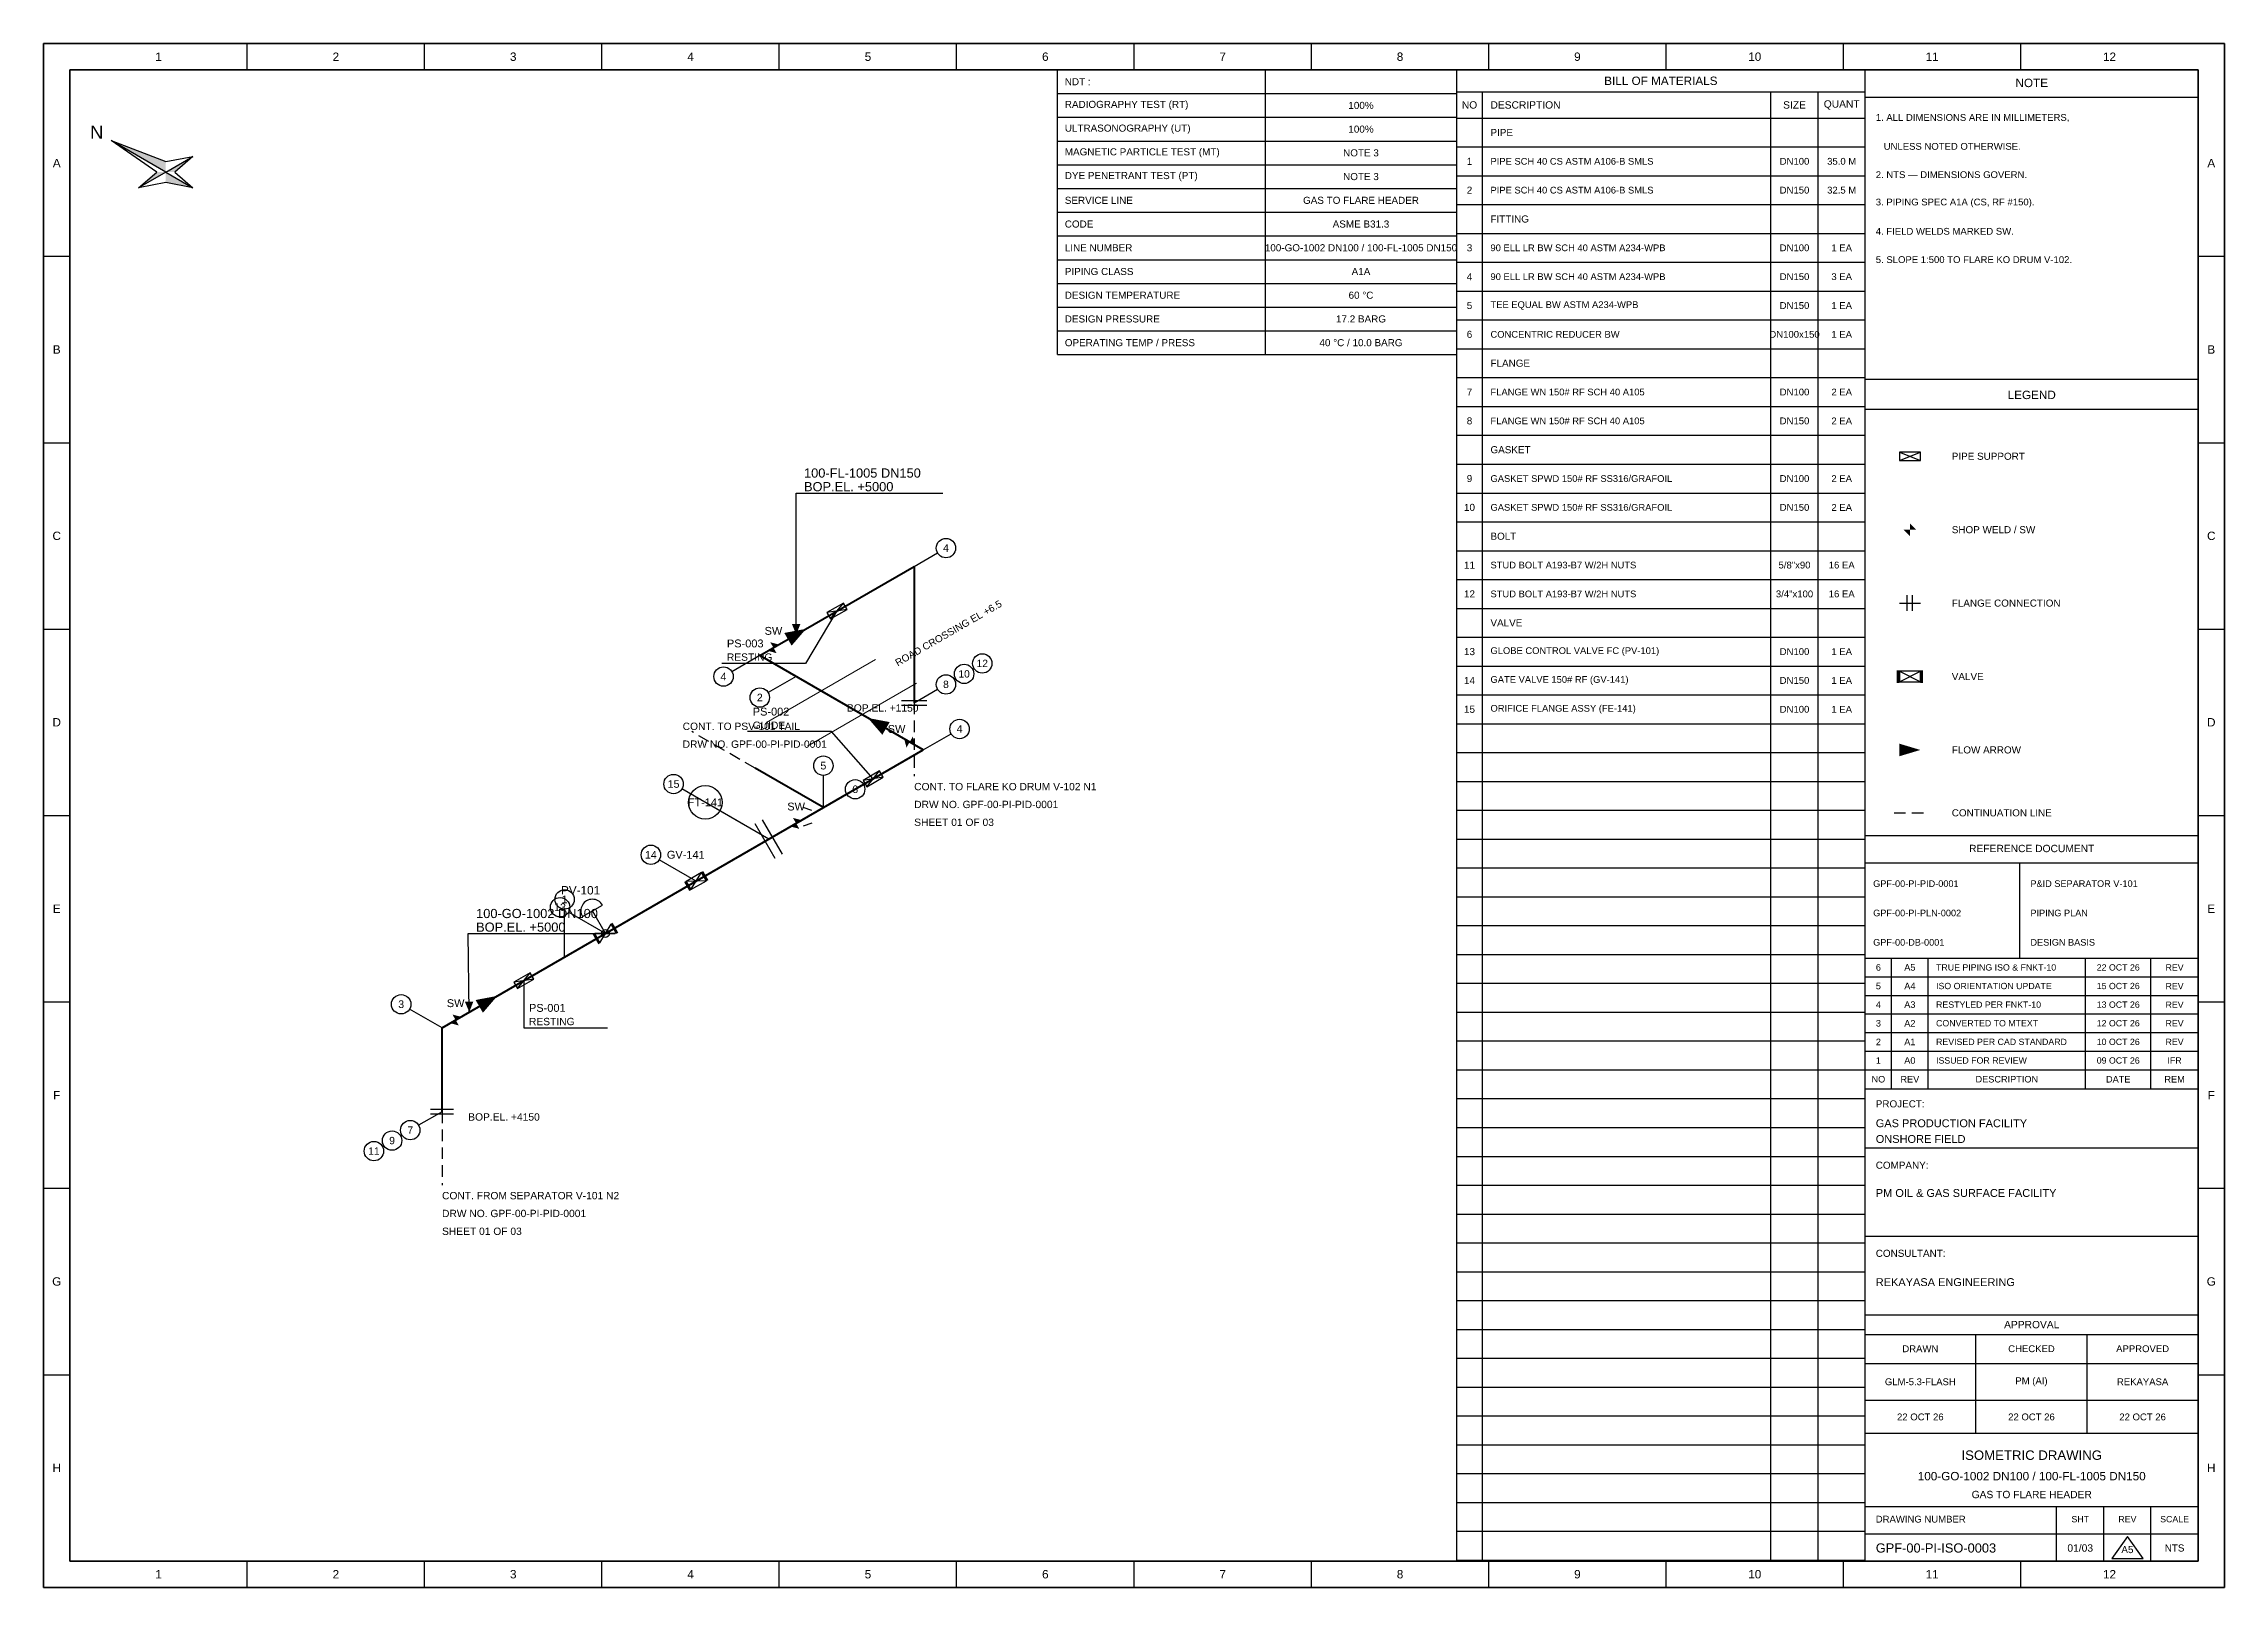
# Model space of a CAD drawing. Header units: millimetres. Extents: x 2 to 1418, y 1 to 296.
# Drawn here: x 2 to 418, y 1.3 to 295.7 of the extents above; entities that cross this region are included whole.
import ezdxf

# ---------------------------------------------------------------- set-up
doc = ezdxf.new("R2010")
doc.units = ezdxf.units.MM
for name, color, linetype, lineweight in [('REF-FRAME', 7, 'Continuous', 35), ('REF-PROC', 7, 'Continuous', 50), ('REF-ROAD', 7, 'Continuous', 18), ('REF-SYM', 7, 'Continuous', 25), ('REF-TEXT', 7, 'Continuous', 18), ('REF-TITLE', 7, 'Continuous', 25)]:
    doc.layers.add(name, color=color, linetype=linetype, lineweight=lineweight)
doc.styles.add('ARIAL', font='arial.ttf')

msp = doc.modelspace()

# ---------------------------------------------------------------- texts
at = {"layer": 'REF-TEXT', "style": 'ARIAL'}
for s, insert, char_height, attachment_point in [('1', (23.917, 293.2), 1.6, 5), ('2', (57.75, 293.2), 1.6, 5), ('3', (91.583, 293.2), 1.6, 5), ('4', (125.417, 293.2), 1.6, 5), ('5', (159.25, 293.2), 1.6, 5), ('6', (193.083, 293.2), 1.6, 5), ('7', (226.917, 293.2), 1.6, 5), ('8', (260.75, 293.2), 1.6, 5), ('9', (294.583, 293.2), 1.6, 5), ('10', (328.417, 293.2), 1.6, 5), ('11', (362.25, 293.2), 1.6, 5), ('12', (396.083, 293.2), 1.6, 5), ('NDT :', (196.8, 288.438), 1.35, 4), ('BILL OF MATERIALS', (310.5, 288.6), 1.6, 5), ('NOTE', (381.25, 288.2), 1.6, 5), ('RADIOGRAPHY TEST (RT)', (196.8, 283.912), 1.35, 4), ('100%', (253.3, 283.912), 1.35, 5), ('NO', (274, 284), 1.4, 5), ('DESCRIPTION', (278, 284), 1.4, 4), ('SIZE', (336, 284), 1.4, 5), ('QUANT', (345, 284), 1.4, 5), ('N', (12.136, 278.8), 2.5, 5), ('ULTRASONOGRAPHY (UT)', (196.8, 279.387), 1.35, 4), ('100%', (253.3, 279.387), 1.35, 5), ('PIPE', (278, 278.75), 1.35, 4), ('1. ALL DIMENSIONS ARE IN MILLIMETERS,', (351.5, 281.5), 1.3, 4), ('MAGNETIC PARTICLE TEST (MT)', (196.8, 274.863), 1.35, 4), ('NOTE 3', (253.3, 274.863), 1.35, 5), ('   UNLESS NOTED OTHERWISE.', (351.5, 276.1), 1.3, 4), ('A', (4.5, 272.925), 1.6, 5), ('DYE PENETRANT TEST (PT)', (196.8, 270.337), 1.35, 4), ('NOTE 3', (253.3, 270.337), 1.35, 5), ('1', (274, 273.25), 1.35, 5), ('PIPE SCH 40 CS ASTM A106-B SMLS', (278, 273.25), 1.28, 4), ('DN100', (336, 273.25), 1.3, 5), ('35.0 M', (345, 273.25), 1.3, 5), ('2. NTS — DIMENSIONS GOVERN.', (351.5, 270.7), 1.3, 4), ('A', (415.5, 272.925), 1.6, 5), ('SERVICE LINE', (196.8, 265.812), 1.35, 4), ('GAS TO FLARE HEADER', (253.3, 265.812), 1.35, 5), ('2', (274, 267.75), 1.35, 5), ('PIPE SCH 40 CS ASTM A106-B SMLS', (278, 267.75), 1.28, 4), ('DN150', (336, 267.75), 1.3, 5), ('32.5 M', (345, 267.75), 1.3, 5), ('FITTING', (278, 262.25), 1.35, 4), ('3. PIPING SPEC A1A (CS, RF #150).', (351.5, 265.3), 1.3, 4), ('CODE', (196.8, 261.288), 1.35, 4), ('ASME B31.3', (253.3, 261.288), 1.35, 5), ('4. FIELD WELDS MARKED SW.', (351.5, 259.9), 1.3, 4), ('LINE NUMBER', (196.8, 256.762), 1.35, 4), ('100-GO-1002 DN100 / 100-FL-1005 DN150', (253.3, 256.762), 1.35, 5), ('3', (274, 256.75), 1.35, 5), ('90 ELL LR BW SCH 40 ASTM A234-WPB', (278, 256.75), 1.28, 4), ('DN100', (336, 256.75), 1.3, 5), ('1 EA', (345, 256.75), 1.3, 5), ('5. SLOPE 1:500 TO FLARE KO DRUM V-102.', (351.5, 254.5), 1.3, 4), ('PIPING CLASS', (196.8, 252.238), 1.35, 4), ('A1A', (253.3, 252.238), 1.35, 5), ('4', (274, 251.25), 1.35, 5), ('90 ELL LR BW SCH 40 ASTM A234-WPB', (278, 251.25), 1.28, 4), ('DN150', (336, 251.25), 1.3, 5), ('3 EA', (345, 251.25), 1.3, 5), ('DESIGN TEMPERATURE', (196.8, 247.713), 1.35, 4), ('60 °C', (253.3, 247.713), 1.35, 5), ('5', (274, 245.75), 1.35, 5), ('TEE EQUAL BW ASTM A234-WPB', (278, 245.75), 1.28, 4), ('DN150', (336, 245.75), 1.3, 5), ('1 EA', (345, 245.75), 1.3, 5), ('DESIGN PRESSURE', (196.8, 243.188), 1.35, 4), ('17.2 BARG', (253.3, 243.188), 1.35, 5), ('B', (4.5, 237.375), 1.6, 5), ('OPERATING TEMP / PRESS', (196.8, 238.663), 1.35, 4), ('40 °C / 10.0 BARG', (253.3, 238.663), 1.35, 5), ('6', (274, 240.25), 1.35, 5), ('CONCENTRIC REDUCER BW', (278, 240.25), 1.28, 4), ('DN100x150', (336, 240.25), 1.3, 5), ('1 EA', (345, 240.25), 1.3, 5), ('B', (415.5, 237.375), 1.6, 5), ('FLANGE', (278, 234.75), 1.35, 4), ('7', (274, 229.25), 1.35, 5), ('FLANGE WN 150# RF SCH 40 A105', (278, 229.25), 1.28, 4), ('DN100', (336, 229.25), 1.3, 5), ('2 EA', (345, 229.25), 1.3, 5), ('LEGEND', (381.25, 228.7), 1.6, 5), ('8', (274, 223.75), 1.35, 5), ('FLANGE WN 150# RF SCH 40 A105', (278, 223.75), 1.28, 4), ('DN150', (336, 223.75), 1.3, 5), ('2 EA', (345, 223.75), 1.3, 5), ('GASKET', (278, 218.25), 1.35, 4), ('PIPE SUPPORT', (366, 217), 1.35, 4), ('100-FL-1005 DN150', (147.05, 213.8), 1.75, 4), ('9', (274, 212.75), 1.35, 5), ('GASKET SPWD 150# RF SS316/GRAFOIL', (278, 212.75), 1.28, 4), ('DN100', (336, 212.75), 1.3, 5), ('2 EA', (345, 212.75), 1.3, 5), ('BOP.EL. +5000', (147.05, 211.2), 1.75, 4), ('10', (274, 207.25), 1.35, 5), ('GASKET SPWD 150# RF SS316/GRAFOIL', (278, 207.25), 1.28, 4), ('DN150', (336, 207.25), 1.3, 5), ('2 EA', (345, 207.25), 1.3, 5), ('C', (4.5, 201.825), 1.6, 5), ('4', (174.129, 199.5), 1.45, 5), ('BOLT', (278, 201.75), 1.35, 4), ('SHOP WELD / SW', (366, 203), 1.35, 4), ('C', (415.5, 201.825), 1.6, 5), ('11', (274, 196.25), 1.35, 5), ('STUD BOLT A193-B7 W/2H NUTS', (278, 196.25), 1.28, 4), ('5/8"x90', (336, 196.25), 1.3, 5), ('16 EA', (345, 196.25), 1.3, 5), ('12', (274, 190.75), 1.35, 5), ('STUD BOLT A193-B7 W/2H NUTS', (278, 190.75), 1.28, 4), ('3/4"x100', (336, 190.75), 1.3, 5), ('16 EA', (345, 190.75), 1.3, 5), ('FLANGE CONNECTION', (366, 189), 1.35, 4), ('SW', (141.22, 183.7), 1.5, 5), ('VALVE', (278, 185.25), 1.35, 4), ('RESTING', (132.344, 178.7), 1.4, 4), ('PS-003', (132.344, 181.3), 1.5, 4), ('13', (274, 179.75), 1.35, 5), ('GLOBE CONTROL VALVE FC (PV-101)', (278, 179.75), 1.28, 4), ('DN100', (336, 179.75), 1.3, 5), ('1 EA', (345, 179.75), 1.3, 5), ('4', (131.694, 175), 1.45, 5), ('10', (177.593, 175.5), 1.4, 5), ('12', (181.057, 177.5), 1.4, 5), ('14', (274, 174.25), 1.35, 5), ('GATE VALVE 150# RF (GV-141)', (278, 174.25), 1.28, 4), ('DN150', (336, 174.25), 1.3, 5), ('1 EA', (345, 174.25), 1.3, 5), ('VALVE', (366, 175), 1.35, 4), ('2', (138.622, 171), 1.45, 5), ('8', (174.129, 173.5), 1.4, 5), ('D', (4.5, 166.275), 1.6, 5), ('GUIDE', (137.272, 165.7), 1.4, 4), ('PS-002', (137.272, 168.3), 1.5, 4), ('BOP.EL. +1150', (162.067, 169), 1.4, 5), ('15', (274, 168.75), 1.35, 5), ('ORIFICE FLANGE ASSY (FE-141)', (278, 168.75), 1.28, 4), ('DN100', (336, 168.75), 1.3, 5), ('1 EA', (345, 168.75), 1.3, 5), ('D', (415.5, 166.275), 1.6, 5), ('CONT. TO PSV-101 TAIL', (123.899, 165.5), 1.4, 4), ('DRW NO. GPF-00-PI-PID-0001', (123.899, 162.1), 1.4, 4), ('SW', (164.701, 165), 1.5, 5), ('4', (176.727, 165), 1.45, 5), ('5', (150.746, 158), 1.45, 5), ('FLOW ARROW', (366, 161), 1.35, 4), ('15', (122.167, 154.5), 1.45, 5), ('6', (156.808, 153.5), 1.45, 5), ('CONT. TO FLARE KO DRUM V-102 N1', (168.067, 154), 1.4, 4), ('FT-141', (128.229, 151), 1.5, 5), ('SW', (145.55, 150.2), 1.5, 5), ('DRW NO. GPF-00-PI-PID-0001', (168.067, 150.6), 1.4, 4), ('SHEET 01 OF 03', (168.067, 147.2), 1.4, 4), ('CONTINUATION LINE', (366, 149), 1.35, 4), ('14', (117.837, 141), 1.45, 5), ('GV-141', (124.497, 141), 1.5, 5), ('REFERENCE DOCUMENT', (381.25, 142.2), 1.4, 5), ('PV-101', (104.427, 134.227), 1.6, 5), ('1', (101.383, 132.5), 1.45, 5), ('GPF-00-PI-PID-0001', (351, 135.5), 1.25, 4), ('P&ID SEPARATOR V-101', (381, 135.5), 1.25, 4), ('E', (4.5, 130.725), 1.6, 5), ('100-GO-1002 DN100', (84.5, 129.8), 1.75, 4), ('13', (100.517, 131), 1.45, 5), ('GPF-00-PI-PLN-0002', (351, 129.9), 1.25, 4), ('PIPING PLAN', (381, 129.9), 1.25, 4), ('E', (415.5, 130.725), 1.6, 5), ('BOP.EL. +5000', (84.5, 127.2), 1.75, 4), ('GPF-00-DB-0001', (351, 124.3), 1.25, 4), ('DESIGN BASIS', (381, 124.3), 1.25, 4), ('5', (352, 115.975), 1.25, 5), ('6', (352, 119.525), 1.25, 5), ('A5', (358, 119.525), 1.25, 5), ('A4', (358, 115.975), 1.25, 5), ('TRUE PIPING ISO & FNKT-10', (363, 119.525), 1.2, 4), ('ISO ORIENTATION UPDATE', (363, 115.975), 1.2, 4), ('22 OCT 26', (397.75, 119.525), 1.2, 5), ('15 OCT 26', (397.75, 115.975), 1.2, 5), ('REV', (408.5, 119.525), 1.2, 5), ('REV', (408.5, 115.975), 1.2, 5), ('3', (70.206, 112.5), 1.45, 5), ('SW', (80.598, 112.7), 1.5, 5), ('PS-001', (94.588, 111.8), 1.5, 4), ('4', (352, 112.425), 1.25, 5), ('A3', (358, 112.425), 1.25, 5), ('RESTYLED PER FNKT-10', (363, 112.425), 1.2, 4), ('13 OCT 26', (397.75, 112.425), 1.2, 5), ('REV', (408.5, 112.425), 1.2, 5), ('RESTING', (94.588, 109.2), 1.4, 4), ('3', (352, 108.875), 1.25, 5), ('A2', (358, 108.875), 1.25, 5), ('CONVERTED TO MTEXT', (363, 108.875), 1.2, 4), ('12 OCT 26', (397.75, 108.875), 1.2, 5), ('REV', (408.5, 108.875), 1.2, 5), ('2', (352, 105.325), 1.25, 5), ('A1', (358, 105.325), 1.25, 5), ('REVISED PER CAD STANDARD', (363, 105.325), 1.2, 4), ('10 OCT 26', (397.75, 105.325), 1.2, 5), ('REV', (408.5, 105.325), 1.2, 5), ('1', (352, 101.775), 1.25, 5), ('A0', (358, 101.775), 1.25, 5), ('ISSUED FOR REVIEW', (363, 101.775), 1.2, 4), ('09 OCT 26', (397.75, 101.775), 1.2, 5), ('IFR', (408.5, 101.775), 1.2, 5), ('F', (4.5, 95.175), 1.6, 5), ('NO', (352, 98.2), 1.25, 5), ('REV', (358, 98.2), 1.25, 5), ('DESCRIPTION', (376.5, 98.2), 1.25, 5), ('DATE', (397.75, 98.2), 1.25, 5), ('REM', (408.5, 98.2), 1.25, 5), ('F', (415.5, 95.175), 1.6, 5), ('BOP.EL. +4150', (83, 91), 1.4, 4), ('PROJECT:', (351.5, 93.5), 1.35, 4), ('7', (71.938, 88.5), 1.4, 5), ('ONSHORE FIELD', (351.5, 86.8), 1.5, 4), ('GAS PRODUCTION FACILITY', (351.5, 89.8), 1.5, 4), ('11', (65.01, 84.5), 1.4, 5), ('9', (68.474, 86.5), 1.4, 5), ('COMPANY:', (351.5, 81.8), 1.35, 4), ('CONT. FROM SEPARATOR V-101 N2', (78, 76), 1.4, 4), ('PM OIL & GAS SURFACE FACILITY', (351.5, 76.5), 1.5, 4), ('DRW NO. GPF-00-PI-PID-0001', (78, 72.6), 1.4, 4), ('SHEET 01 OF 03', (78, 69.2), 1.4, 4), ('CONSULTANT:', (351.5, 65), 1.35, 4), ('G', (4.5, 59.625), 1.6, 5), ('REKAYASA ENGINEERING', (351.5, 59.5), 1.5, 4), ('G', (415.5, 59.625), 1.6, 5), ('APPROVAL', (381.25, 51.4), 1.4, 5), ('DRAWN', (360, 46.8), 1.3, 5), ('CHECKED', (381.2, 46.8), 1.3, 5), ('APPROVED', (402.4, 46.8), 1.3, 5), ('GLM-5.3-FLASH', (360, 40.5), 1.3, 5), ('PM (AI)', (381.2, 40.5), 1.3, 5), ('REKAYASA', (402.4, 40.5), 1.3, 5), ('22 OCT 26', (360, 33.8), 1.3, 5), ('22 OCT 26', (381.2, 33.8), 1.3, 5), ('22 OCT 26', (402.4, 33.8), 1.3, 5), ('ISOMETRIC DRAWING', (381.25, 26.5), 1.8, 5), ('H', (4.5, 24.075), 1.6, 5), ('100-GO-1002 DN100 / 100-FL-1005 DN150', (381.25, 22.5), 1.6, 5), ('H', (415.5, 24.075), 1.6, 5), ('GAS TO FLARE HEADER', (381.25, 19), 1.4, 5), ('DRAWING NUMBER', (351.5, 14.3), 1.3, 4), ('SHT', (390.5, 14.3), 1.2, 5), ('REV', (399.5, 14.3), 1.2, 5), ('SCALE', (408.5, 14.3), 1.2, 5), ('GPF-00-PI-ISO-0003', (351.5, 8.8), 1.75, 4), ('01/03', (390.5, 8.8), 1.4, 5), ('A5', (399.5, 8.5), 1.35, 5), ('NTS', (408.5, 8.8), 1.35, 5), ('1', (23.917, 3.8), 1.6, 5), ('2', (57.75, 3.8), 1.6, 5), ('3', (91.583, 3.8), 1.6, 5), ('4', (125.417, 3.8), 1.6, 5), ('5', (159.25, 3.8), 1.6, 5), ('6', (193.083, 3.8), 1.6, 5), ('7', (226.917, 3.8), 1.6, 5), ('8', (260.75, 3.8), 1.6, 5), ('9', (294.583, 3.8), 1.6, 5), ('10', (328.417, 3.8), 1.6, 5), ('11', (362.25, 3.8), 1.6, 5), ('12', (396.083, 3.8), 1.6, 5)]:
    msp.add_mtext(s, dxfattribs=dict(at, insert=insert, char_height=char_height, attachment_point=attachment_point))
at = {"layer": 'REF-TEXT', "insert": (164.603, 177.5), "char_height": 1.35, "attachment_point": 4, "rotation": 30, "style": 'ARIAL'}
msp.add_mtext('ROAD CROSSING EL +6.5', dxfattribs=at)

# ---------------------------------------------------------------- linework, layer by layer
at = {"layer": 'REF-FRAME'}
for p, q in [((2, 295.7), (2, 1.3)), ((418, 295.7), (2, 295.7)), ((418, 1.3), (418, 295.7)), ((7, 290.7), (7, 6.3)), ((413, 290.7), (7, 290.7)), ((413, 6.3), (413, 290.7)), ((7, 6.3), (413, 6.3)), ((2, 1.3), (418, 1.3))]:
    msp.add_line(p, q, dxfattribs=at)
at = {"layer": 'REF-PROC'}
for p, q in [((138.622, 179), (168.067, 196)), ((168.067, 196), (168.067, 170)), ((169.799, 161), (138.622, 179)), ((150.746, 150), (169.799, 161)), ((150.746, 150), (137.756, 157.5)), ((78, 108), (150.746, 150)), ((78, 92), (78, 108))]:
    msp.add_line(p, q, dxfattribs=at)
at = {"layer": 'REF-ROAD'}
for p, q in [((139.921, 166.25), (160.705, 178.25)), ((147.715, 161.75), (168.5, 173.75))]:
    msp.add_line(p, q, dxfattribs=at)
at = {"layer": 'REF-SYM'}
for p, q in [((145.55, 183), (145.55, 210)), ((145.55, 210), (173.55, 210)), ((168.067, 196), (172.527, 198.575)), ((153.344, 187.5), (147.344, 177.5)), ((154.553, 189.006), (151.435, 187.206)), ((155.253, 187.794), (151.435, 187.206)), ((151.435, 187.206), (152.135, 185.994)), ((152.135, 185.994), (154.553, 189.006)), ((152.135, 185.994), (155.253, 187.794)), ((155.253, 187.794), (154.553, 189.006)), ((138.622, 179), (133.296, 175.925)), ((147.344, 177.5), (131.344, 177.5)), ((145.55, 175), (140.224, 171.925)), ((168.067, 170), (172.527, 172.575)), ((165.667, 170.45), (170.467, 170.45)), ((165.667, 169.55), (170.467, 169.55)), ((168.067, 170), (168.067, 167.8)), ((168.067, 166.6), (168.067, 164.4)), ((125.978, 164.3), (125.631, 164.5)), ((128.922, 162.6), (127.017, 163.7)), ((152.272, 164.5), (136.272, 164.5)), ((160.272, 155.5), (152.272, 164.5)), ((168.067, 163.2), (168.067, 161)), ((169.799, 161), (175.125, 164.075)), ((131.867, 160.9), (129.962, 162)), ((134.811, 159.2), (132.906, 160.3)), ((137.756, 157.5), (135.85, 158.6)), ((168.067, 159.8), (168.067, 157.6)), ((150.746, 150), (150.746, 156.15)), ((161.481, 157.006), (158.364, 155.206)), ((162.181, 155.794), (158.364, 155.206)), ((158.364, 155.206), (159.064, 153.994)), ((159.064, 153.994), (161.481, 157.006)), ((159.064, 153.994), (162.181, 155.794)), ((162.181, 155.794), (161.481, 157.006)), ((168.067, 156.4), (168.067, 156)), ((140.354, 144), (123.769, 153.575)), ((140.354, 144), (128.229, 151)), ((148.515, 149.45), (146.915, 150.05)), ((147.715, 148.25), (155.206, 152.575)), ((141.561, 140.309), (137.761, 146.891)), ((142.947, 141.109), (139.147, 147.691)), ((148.515, 147.05), (146.915, 146.45)), ((126.497, 136), (119.439, 140.075)), ((127.52, 137.629), (124.575, 135.929)), ((125.475, 134.371), (127.52, 137.629)), ((128.42, 136.071), (127.52, 137.629)), ((128.42, 136.071), (124.575, 135.929)), ((124.575, 135.929), (125.475, 134.371)), ((125.475, 134.371), (128.42, 136.071)), ((101.383, 121.5), (101.383, 130.65)), ((109.177, 126), (102.119, 130.075)), ((104.772, 129.23), (108.582, 131.43)), ((109.177, 126), (106.677, 130.33)), ((83, 126), (111, 126)), ((83.196, 111), (83, 126)), ((109.177, 126), (107.118, 125.966)), ((108.118, 124.234), (107.118, 125.966)), ((108.118, 124.234), (109.177, 126)), ((109.177, 126), (110.236, 127.766)), ((111.236, 126.034), (109.177, 126)), ((111.236, 126.034), (110.236, 127.766)), ((94.797, 118.506), (91.68, 116.706)), ((95.497, 117.294), (91.68, 116.706)), ((91.68, 116.706), (92.38, 115.494)), ((92.38, 115.494), (94.797, 118.506)), ((92.38, 115.494), (95.497, 117.294)), ((93.588, 117), (93.588, 108)), ((95.497, 117.294), (94.797, 118.506)), ((78, 108), (71.808, 111.575)), ((93.588, 108), (109.588, 108)), ((78, 92), (73.54, 89.425)), ((80.2, 92.45), (75.8, 92.45)), ((80.2, 91.55), (75.8, 91.55)), ((78, 92), (78, 89.8)), ((78, 88.6), (78, 86.4)), ((78, 85.2), (78, 83)), ((78, 81.8), (78, 79.6)), ((78, 78.4), (78, 78))]:
    msp.add_line(p, q, dxfattribs=at)
for centre, radius in [((174.129, 199.5), 1.85), ((181.057, 177.5), 1.85), ((131.694, 175), 1.85), ((174.129, 173.5), 1.85), ((177.593, 175.5), 1.85), ((138.622, 171), 1.85), ((176.727, 165), 1.85), ((150.746, 158), 1.85), ((122.167, 154.5), 1.85), ((128.229, 151), 3.2), ((156.808, 153.5), 1.85), ((117.837, 141), 1.85), ((101.383, 132.5), 1.85), ((100.517, 131), 1.85), ((109.177, 126), 0.75), ((70.206, 112.5), 1.85), ((68.474, 86.5), 1.85), ((71.938, 88.5), 1.85), ((65.01, 84.5), 1.85)]:
    msp.add_circle(centre, radius, dxfattribs=at)
msp.add_arc((106.677, 130.33), 2.2, 30, 210, dxfattribs=at)
for points in [[(25.3, 271.2), (14.908, 277.2), (25.3, 273.2)], [(25.3, 271.2), (20.104, 268.2), (23.568, 271.2)], [(25.3, 271.2), (30.496, 274.2), (27.032, 271.2)], [(25.3, 271.2), (30.496, 268.2), (25.3, 269.2)], [(358, 204.2), (359.2, 203), (358, 201.8), (356.8, 203)], [(147.455, 184.1), (143.291, 183.312), (144.691, 180.888)], [(145.55, 183), (144.75, 185), (146.35, 185)], [(142.259, 181.1), (140.62, 181.539), (140.181, 179.9), (141.82, 179.461)], [(355.5, 173.8), (356, 173.8), (355.5, 176.2), (356, 176.2)], [(360, 173.8), (360.5, 173.8), (360, 176.2), (360.5, 176.2)], [(159.233, 167.1), (161.997, 163.888), (163.397, 166.312)], [(166.161, 163.1), (166.601, 161.461), (168.24, 161.9), (167.801, 163.539)], [(360, 161), (356, 162.2), (356, 159.8)], [(146.589, 147.6), (144.95, 148.039), (144.511, 146.4), (146.15, 145.961)], [(128.47, 135.984), (128.816, 136.184), (127.47, 137.716), (127.816, 137.916)], [(125.179, 134.084), (125.525, 134.284), (124.179, 135.816), (124.525, 136.016)], [(107.822, 123.947), (108.168, 124.147), (106.722, 125.853), (107.068, 126.053)], [(111.286, 125.947), (111.632, 126.147), (110.186, 127.853), (110.532, 128.053)], [(83.196, 111), (82.37, 112.989), (83.97, 113.01)], [(88.566, 114.1), (84.401, 113.312), (85.801, 110.888)], [(81.637, 110.1), (79.998, 110.539), (79.559, 108.9), (81.198, 108.461)]]:
    msp.add_solid(points, dxfattribs=at)
at = {"layer": 'REF-TITLE'}
for p, q in [((40.833, 290.7), (40.833, 295.7)), ((74.667, 290.7), (74.667, 295.7)), ((108.5, 290.7), (108.5, 295.7)), ((142.333, 290.7), (142.333, 295.7)), ((176.167, 290.7), (176.167, 295.7)), ((210, 290.7), (210, 295.7)), ((243.833, 290.7), (243.833, 295.7)), ((277.667, 290.7), (277.667, 295.7)), ((311.5, 290.7), (311.5, 295.7)), ((345.333, 290.7), (345.333, 295.7)), ((379.167, 290.7), (379.167, 295.7)), ((195.4, 236.4), (195.4, 290.7)), ((195.4, 290.7), (271.5, 290.7)), ((235.1, 236.4), (235.1, 290.7)), ((271.5, 290.7), (271.5, 6.3)), ((349.5, 290.7), (271.5, 290.7)), ((349.5, 6.3), (349.5, 290.7)), ((349.5, 290.7), (413, 290.7)), ((413, 6.3), (413, 290.7)), ((195.4, 286.175), (271.5, 286.175)), ((271.5, 286.5), (349.5, 286.5)), ((276.5, 6.3), (276.5, 286.5)), ((331.5, 6.3), (331.5, 286.5)), ((340.5, 6.3), (340.5, 286.5)), ((349.5, 285.5), (413, 285.5)), ((195.4, 281.65), (271.5, 281.65)), ((271.5, 281.5), (349.5, 281.5)), ((14.908, 277.2), (25.3, 273.2)), ((23.568, 271.2), (14.908, 277.2)), ((25.3, 271.2), (14.908, 277.2)), ((195.4, 277.125), (271.5, 277.125)), ((271.5, 276), (349.5, 276)), ((20.104, 268.2), (23.568, 271.2)), ((25.3, 271.2), (20.104, 268.2)), ((25.3, 271.2), (30.496, 274.2)), ((25.3, 273.2), (30.496, 274.2)), ((25.3, 271.2), (30.496, 268.2)), ((30.496, 274.2), (27.032, 271.2)), ((27.032, 271.2), (30.496, 268.2)), ((195.4, 272.6), (271.5, 272.6)), ((271.5, 270.5), (349.5, 270.5)), ((25.3, 269.2), (20.104, 268.2)), ((30.496, 268.2), (25.3, 269.2)), ((195.4, 268.075), (271.5, 268.075)), ((195.4, 263.55), (271.5, 263.55)), ((271.5, 265), (349.5, 265)), ((195.4, 259.025), (271.5, 259.025)), ((271.5, 259.5), (349.5, 259.5)), ((2, 255.15), (7, 255.15)), ((195.4, 254.5), (271.5, 254.5)), ((271.5, 254), (349.5, 254)), ((413, 255.15), (418, 255.15)), ((195.4, 249.975), (271.5, 249.975)), ((195.4, 245.45), (271.5, 245.45)), ((271.5, 248.5), (349.5, 248.5)), ((271.5, 243), (349.5, 243)), ((195.4, 240.925), (271.5, 240.925)), ((271.5, 237.5), (349.5, 237.5)), ((195.4, 236.4), (271.5, 236.4)), ((271.5, 232), (349.5, 232)), ((349.5, 231.7), (413, 231.7)), ((271.5, 226.5), (349.5, 226.5)), ((349.5, 226), (413, 226)), ((271.5, 221), (349.5, 221)), ((2, 219.6), (7, 219.6)), ((356, 216.2), (360, 217.8)), ((356, 217.8), (356, 216.2)), ((356, 217.8), (360, 216.2)), ((360, 217.8), (356, 217.8)), ((360, 216.2), (360, 217.8)), ((413, 219.6), (418, 219.6)), ((271.5, 215.5), (349.5, 215.5)), ((356, 216.2), (360, 216.2)), ((271.5, 210), (349.5, 210)), ((271.5, 204.5), (349.5, 204.5)), ((271.5, 199), (349.5, 199)), ((271.5, 193.5), (349.5, 193.5)), ((271.5, 188), (349.5, 188)), ((356, 189), (360, 189)), ((357.5, 187.5), (357.5, 190.5)), ((358.5, 187.5), (358.5, 190.5)), ((2, 184.05), (7, 184.05)), ((413, 184.05), (418, 184.05)), ((271.5, 182.5), (349.5, 182.5)), ((271.5, 177), (349.5, 177)), ((356, 174), (360, 176)), ((356, 176), (356, 174)), ((356, 176), (360, 174)), ((360, 176), (356, 176)), ((360, 174), (360, 176)), ((271.5, 171.5), (349.5, 171.5)), ((356, 174), (360, 174)), ((271.5, 166), (349.5, 166)), ((271.5, 160.5), (349.5, 160.5)), ((271.5, 155), (349.5, 155)), ((2, 148.5), (7, 148.5)), ((271.5, 149.5), (349.5, 149.5)), ((355, 149), (357.2, 149)), ((358.4, 149), (360.6, 149)), ((413, 148.5), (418, 148.5)), ((271.5, 144), (349.5, 144)), ((349.5, 144.7), (413, 144.7)), ((271.5, 138.5), (349.5, 138.5)), ((349.5, 139.5), (413, 139.5)), ((379, 121.3), (379, 139.5)), ((271.5, 133), (349.5, 133)), ((271.5, 127.5), (349.5, 127.5)), ((271.5, 122), (349.5, 122)), ((349.5, 121.3), (413, 121.3)), ((354.5, 96.4), (354.5, 121.3)), ((361.5, 96.4), (361.5, 121.3)), ((391.5, 96.4), (391.5, 121.3)), ((404, 96.4), (404, 121.3)), ((271.5, 116.5), (349.5, 116.5)), ((349.5, 117.75), (413, 117.75)), ((2, 112.95), (7, 112.95)), ((349.5, 114.2), (413, 114.2)), ((413, 112.95), (418, 112.95)), ((271.5, 111), (349.5, 111)), ((349.5, 110.65), (413, 110.65)), ((271.5, 105.5), (349.5, 105.5)), ((349.5, 107.1), (413, 107.1)), ((271.5, 100), (349.5, 100)), ((349.5, 103.55), (413, 103.55)), ((349.5, 100), (413, 100)), ((349.5, 96.4), (413, 96.4)), ((271.5, 94.5), (349.5, 94.5)), ((271.5, 89), (349.5, 89)), ((271.5, 83.5), (349.5, 83.5)), ((349.5, 85.1), (413, 85.1)), ((2, 77.4), (7, 77.4)), ((271.5, 78), (349.5, 78)), ((413, 77.4), (418, 77.4)), ((271.5, 72.5), (349.5, 72.5)), ((271.5, 67), (349.5, 67)), ((349.5, 68.3), (413, 68.3)), ((271.5, 61.5), (349.5, 61.5)), ((271.5, 56), (349.5, 56)), ((271.5, 50.5), (349.5, 50.5)), ((349.5, 53.3), (413, 53.3)), ((349.5, 49.5), (413, 49.5)), ((370.6, 30.7), (370.6, 49.5)), ((391.8, 30.7), (391.8, 49.5)), ((2, 41.85), (7, 41.85)), ((271.5, 45), (349.5, 45)), ((349.5, 44), (413, 44)), ((413, 41.85), (418, 41.85)), ((271.5, 39.5), (349.5, 39.5)), ((271.5, 34), (349.5, 34)), ((349.5, 37), (413, 37)), ((349.5, 30.7), (413, 30.7)), ((271.5, 28.5), (349.5, 28.5)), ((271.5, 23), (349.5, 23)), ((271.5, 17.5), (349.5, 17.5)), ((349.5, 16.7), (413, 16.7)), ((386, 6.3), (386, 16.7)), ((395, 6.3), (395, 16.7)), ((404, 6.3), (404, 16.7)), ((271.5, 12), (349.5, 12)), ((349.5, 11.5), (413, 11.5)), ((399.5, 11), (396.5, 6.8)), ((402.5, 6.8), (399.5, 11)), ((40.833, 1.3), (40.833, 6.3)), ((74.667, 1.3), (74.667, 6.3)), ((108.5, 1.3), (108.5, 6.3)), ((142.333, 1.3), (142.333, 6.3)), ((176.167, 1.3), (176.167, 6.3)), ((210, 1.3), (210, 6.3)), ((243.833, 1.3), (243.833, 6.3)), ((271.5, 6.5), (349.5, 6.5)), ((271.5, 6.3), (349.5, 6.3)), ((277.667, 1.3), (277.667, 6.3)), ((311.5, 1.3), (311.5, 6.3)), ((345.333, 1.3), (345.333, 6.3)), ((349.5, 6.3), (413, 6.3)), ((379.167, 1.3), (379.167, 6.3)), ((396.5, 6.8), (402.5, 6.8))]:
    msp.add_line(p, q, dxfattribs=at)

msp.set_redraw_order([(e.dxf.handle, doc.entitydb.next_handle()) for e in msp.query("TEXT MTEXT ATTDEF DIMENSION ARC_DIMENSION")])  # texts and dimensions are drawn at this point

doc.saveas('drawing.dxf')
